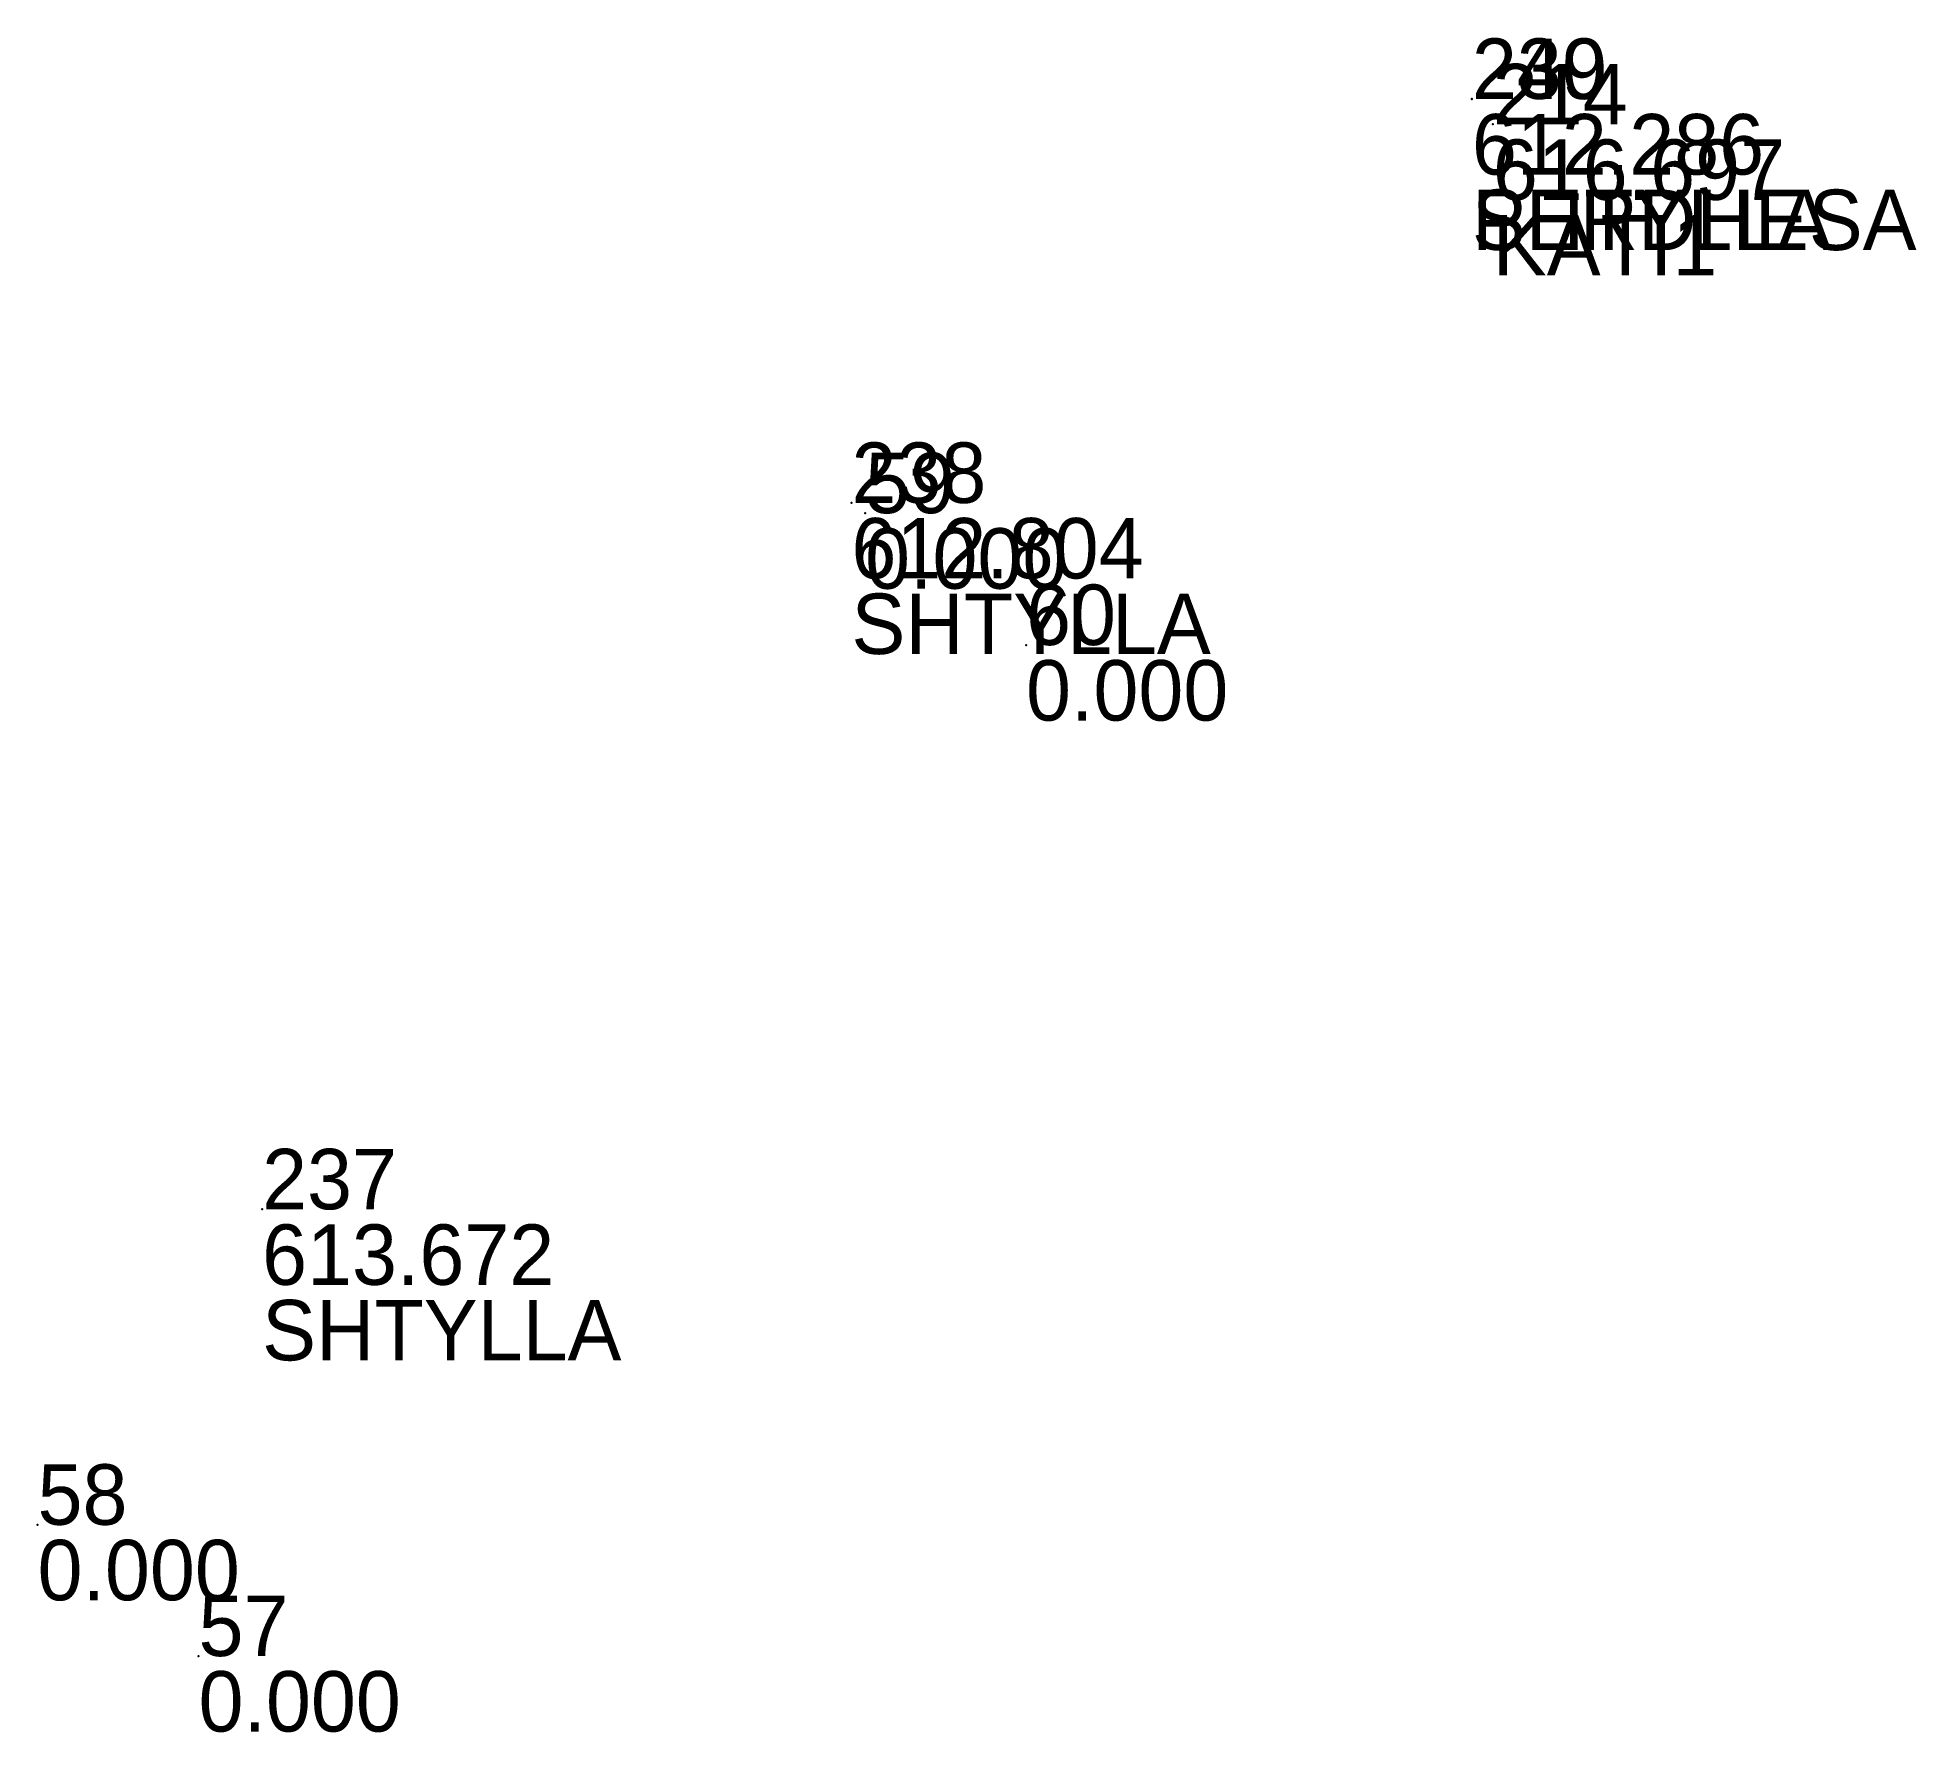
# Model space of a CAD drawing. Header units: metres. Extents: x 7512537 to 7512639, y 4691688 to 4691746.
# Drawn here: x 7512613.153 to 7512616.316, y 4691723.492 to 4691726.346 of the extents above; entities that cross this region are included whole.
import ezdxf

# ---------------------------------------------------------------- set-up
doc = ezdxf.new("R2010")
doc.units = ezdxf.units.M
doc.header["$PDSIZE"] = 1.526071
doc.layers.get('0').update_dxf_attribs({"color": 8})
for name, color, linetype in [('PNTDESC', 1, 'Continuous'), ('PNTELEV', 2, 'Continuous'), ('PNTNO', 3, 'Continuous')]:
    doc.layers.add(name, color=color, linetype=linetype)

msp = doc.modelspace()

# ---------------------------------------------------------------- texts
at = {"layer": 'PNTDESC', "color": 8}
for s, p in [('SHTYLLA', (7512615.567577, 4691725.988056)), ('PERDHESA', (7512615.567636, 4691725.987891)), ('KATI1', (7512615.602774, 4691725.945278)), ('SHTYLLA', (7512614.523078, 4691725.30791)), ('SHTYLLA', (7512613.530972, 4691724.118721))]:
    msp.add_text(s, height=0.101738, dxfattribs=at).set_placement(p)
at = {"layer": 'PNTELEV'}
for s, p in [('612.286', (7512615.567577, 4691726.115229)), ('612.286', (7512615.567636, 4691726.115064)), ('616.697', (7512615.602774, 4691726.072451)), ('612.804', (7512614.523078, 4691725.435082)), ('0.000', (7512614.546, 4691725.417827)), ('0.000', (7512614.817, 4691725.195827)), ('613.672', (7512613.530972, 4691724.245894)), ('0.000', (7512613.153, 4691723.714827)), ('0.000', (7512613.424, 4691723.493827))]:
    msp.add_text(s, height=0.101738, dxfattribs=at).set_placement(p)
at = {"layer": 'PNTNO', "color": 8}
for s, p in [('239', (7512615.567577, 4691726.242401)), ('240', (7512615.567636, 4691726.242237)), ('214', (7512615.602774, 4691726.199623)), ('238', (7512614.523078, 4691725.562255)), ('59', (7512614.546, 4691725.545)), ('60', (7512614.817, 4691725.323)), ('237', (7512613.530972, 4691724.373066)), ('58', (7512613.153, 4691723.842)), ('57', (7512613.424, 4691723.621))]:
    msp.add_text(s, height=0.101738, dxfattribs=at).set_placement(p)

# ---------------------------------------------------------------- linework, layer by layer
for p in [(7512615.567577, 4691726.242401, 612.286009), (7512615.567636, 4691726.242237, 612.286009), (7512615.602774, 4691726.199623, 616.69746), (7512614.523078, 4691725.562255, 612.804367), (7512614.546, 4691725.545), (7512614.817, 4691725.323), (7512613.530972, 4691724.373066, 613.672087), (7512613.153, 4691723.842), (7512613.424, 4691723.621)]:
    msp.add_point(p)

msp.set_redraw_order([(e.dxf.handle, doc.entitydb.next_handle()) for e in msp.query("TEXT MTEXT ATTDEF DIMENSION ARC_DIMENSION")])  # texts and dimensions are drawn at this point

doc.saveas('drawing.dxf')
